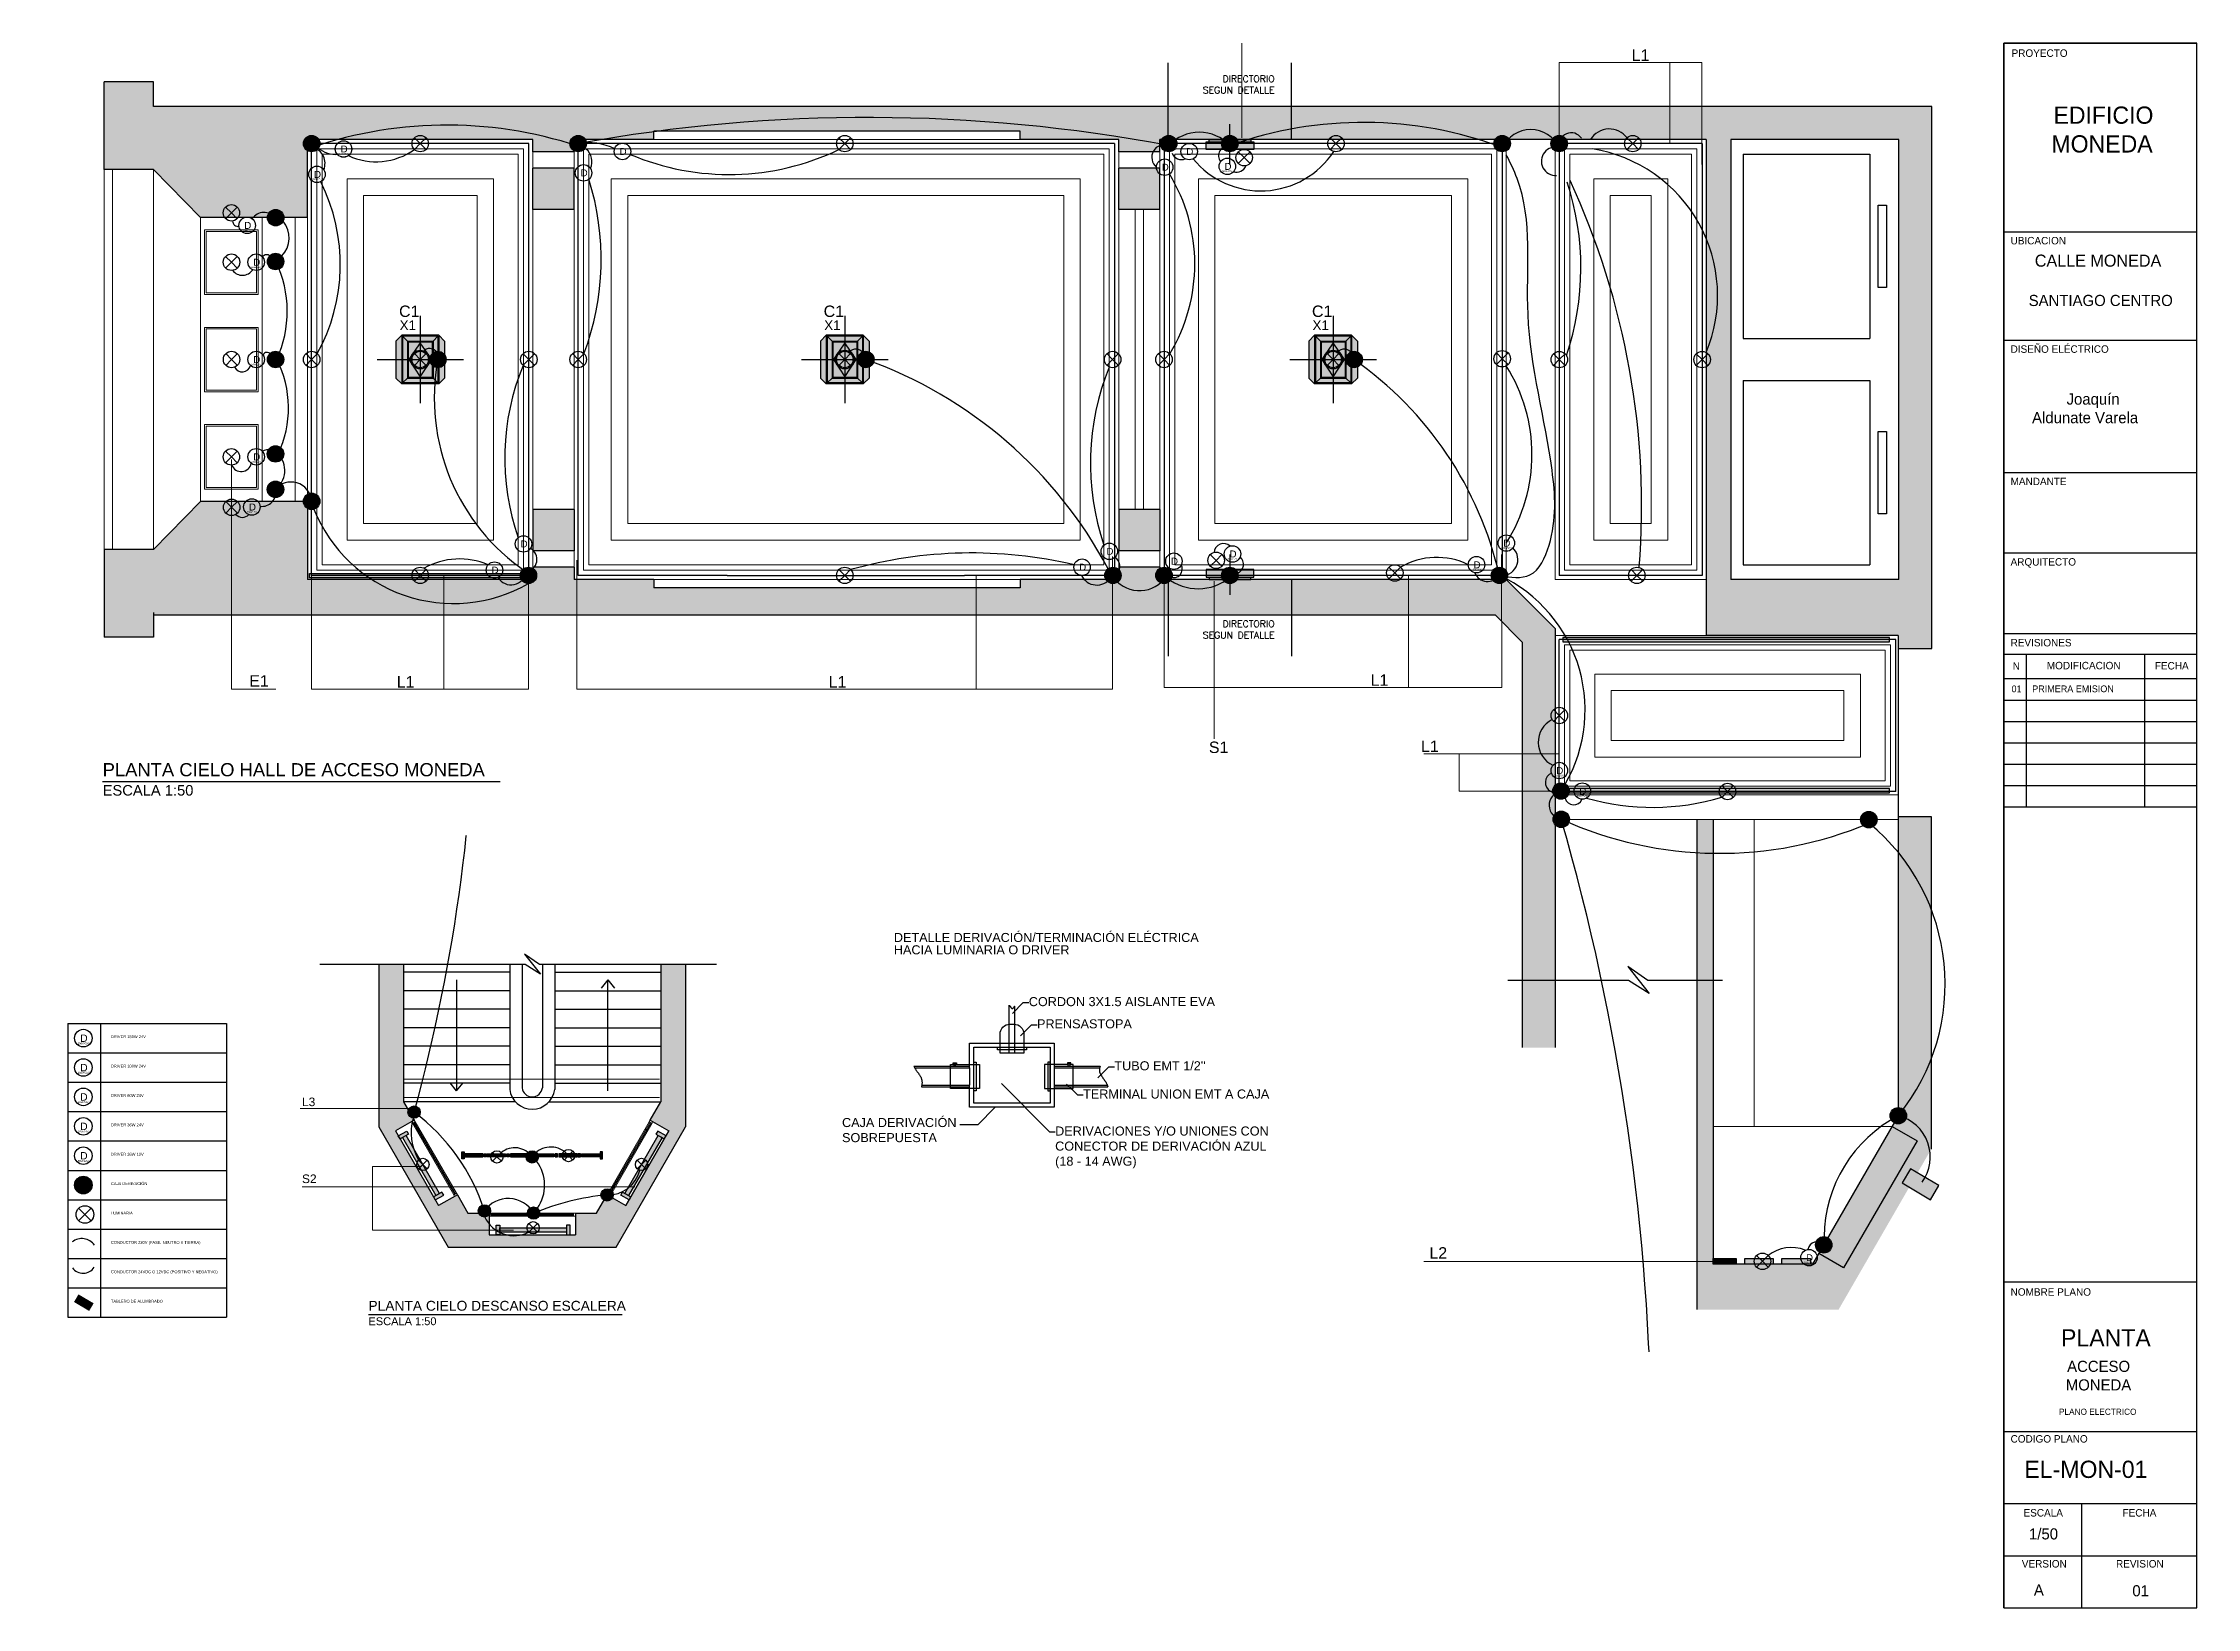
# Paper-space layout 'INSTALACIÓN ELÉCTRICA' of a CAD drawing. Header units: millimetres. Extents: x 5 to 529, y 4 to 384.
# The model-space entities are those that its viewports show. They can reach past a viewport. Long polylines and large blocks are cut down to what shows.
import ezdxf

# ---------------------------------------------------------------- set-up
doc = ezdxf.new("R2010")
doc.units = ezdxf.units.MM
doc.header["$LTSCALE"] = 1.5
for name, pattern in [('ACAD_ISO03W100', [30, 12, -18]), ('ACCESO MATIAS COUSIÑO$0$DASHDOT', [25.4, 12.7, -6.35, 0, -6.35]), ('CENTER2', [28.575, 19.05, -3.175, 3.175, -3.175])]:
    doc.linetypes.add(name, pattern=pattern)
for name, color, linetype, lineweight in [('00', 8, 'Continuous', 0), ('013', 2, 'Continuous', 9), ('020', 4, 'Continuous', 15), ('05', 2, 'Continuous', 5), ('conductor 220V', 10, 'Continuous', 25), ('conductor 24V', 30, 'Continuous', 25), ('I-GUIAS', 176, 'Continuous', 13)]:
    doc.layers.add(name, color=color, linetype=linetype, lineweight=lineweight)
for name, color, linetype in [('bordes_layout', 1, 'Continuous'), ('derivación eléctrica', 10, 'Continuous'), ('DRIVERS LEDS 220v a 12V', 10, 'Continuous'), ('HATCH', 253, 'Continuous'), ('I-EQUIPOS', 150, 'Continuous'), ('I-LINEAS', 1, 'ACAD_ISO03W100'), ('I-TEXT', 4, 'Continuous'), ('leyenda_iluminación', 41, 'Continuous'), ('Luminarias', 10, 'Continuous'), ('Muros', 6, 'Continuous'), ('Perfil cinta led cielo', 131, 'Continuous'), ('PROYECCION', 8, 'ACAD_ISO03W100'), ('TEXTO', 1, 'Continuous')]:
    doc.layers.add(name, color=color, linetype=linetype)
doc.layers.get('bordes_layout').freeze()
doc.styles.add('ABWB', font='arial.ttf')
doc.styles.add('Numeracion Muebles', font='')
doc.styles.add('Romans', font='romans.shx')
doc.styles.get("Standard").update_dxf_attribs({"font": 'arial.ttf'})
doc.styles.get('Numeracion Muebles').set_extended_font_data('Century Gothic')

psp = doc.layouts.new('INSTALACIÓN ELÉCTRICA')

# ---------------------------------------------------------------- texts
at = {"layer": 'leyenda_iluminación', "attachment_point": 1, "style": 'Numeracion Muebles'}
for s, width, heights, insert, char_height in [('PROYECTO', 0.126, [0], (483.6, 382.5), 1.814), ('\\pi-10.0689;EDIFICIO \\P\\pi-10.5681;MONEDA ', 3.6241, [0], (503.85, 368.61), 4.1933), ('UBICACION', 0.126, [0], (483.36, 336.9), 1.814), ('CALLE MONEDA', 32.9383, [0], (489.24, 332.6), 2.9353), ('SANTIAGO CENTRO', 35.7295, [0], (487.76, 322.81), 2.7095), ('DISEÑO ELÉCTRICO', 33.974, [0], (483.36, 310.54), 1.8144), ('\\pi15.44507;Joaquín\\P\\pi7.05851;Aldunate Varela', 45.9859, [13.56], (481.52, 298.83), 2.7095), ('MANDANTE', 0.126, [0], (483.36, 278.36), 1.814), ('ARQUITECTO', 0.126, [0], (483.36, 258.79), 1.814), ('REVISIONES', 0.126, [0], (483.36, 239.15), 1.814), ('N', 0.126, [0], (483.87, 233.48), 1.81), ('MODIFICACION', 0.126, [0], (492.17, 233.58), 1.8144), ('FECHA', 0.126, [0], (518.42, 233.54), 1.814), ('01', 0.126, [0], (483.59, 227.83), 1.638), ('PRIMERA EMISION', 22.8217, [0], (488.62, 227.84), 1.638), ('NOMBRE PLANO', 20.7952, [0], (483.36, 81.27), 1.8144), ('PLANTA ', 1.1042, [0], (495.62, 71.3), 4.193), ('\\pi8.11368;ACCESO \\P\\pi7.79112;MONEDA', 31.5812, [0], (488.99, 63.64), 2.7095), ('\\pi5.68347;PLANO ELECTRICO', 31.5812, [0], (489.44, 51.99), 1.5), ('CODIGO PLANO', 23.5082, [0], (483.36, 45.56), 1.8144), ('EL-MON-01', 4.1933, [0], (486.71, 39.34), 4.193), ('ESCALA', 0.8793, [0], (486.51, 27.58), 1.814), ('FECHA', 0.126, [0], (510.57, 27.58), 1.814), ('1/50', 1.1042, [0], (487.84, 22.9), 2.71), ('VERSION', 0.8793, [0], (486.09, 15.18), 1.814), ('REVISION', 0.126, [0], (508.99, 15.18), 1.814), ('A', 1.1042, [0], (489.02, 9.26), 2.71), ('01', 1.1042, [0], (512.96, 9.07), 2.71)]:
    psp.add_mtext_dynamic_manual_height_columns(s, width=width, gutter_width=12.5, heights=heights, dxfattribs=dict(at, insert=insert, char_height=char_height))

msp = doc.modelspace()

# ---------------------------------------------------------------- texts
at = {"layer": 'I-GUIAS', "style": 'ABWB'}
for s, insert, char_height, attachment_point in [('L1', (9454, 8306), 139, 1), ('C1', (-5526, 5192), 139, 1), ('C1', (-366, 5192), 139, 1), ('C1', (5569, 5192), 139, 1), ('X1', (-5519, 5011), 115.8, 1), ('X1', (-359, 5011), 115.8, 1), ('X1', (5576, 5011), 115.8, 1), ('E1', (-7347, 698), 139, 1), ('L1', (-5555, 687), 139, 1), ('L1', (-305, 687), 139, 1), ('L1', (6281, 708), 139, 1), ('S1', (4316, -250), 139, 7), ('L1', (6894, -97), 139, 1), ('L2', (6996, -6256), 139, 1), ('L3', (6879, -15967), 139, 1), ('S2', (6879, -17214), 139, 1)]:
    msp.add_mtext(s, dxfattribs=dict(at, insert=insert, char_height=char_height, attachment_point=attachment_point))
at = {"layer": 'I-TEXT', "char_height": 82.5, "width": 1037.37, "style": 'Romans'}
for insert, attachment_point in [((5115, 7770), 9), ((5115, 1364), 3)]:
    msp.add_mtext('DIRECTORIO SEGUN DETALLE', dxfattribs=dict(at, insert=insert, attachment_point=attachment_point))
at = {"layer": 'leyenda_iluminación'}
for s, height, p in [('DETALLE DERIVACIÓN/TERMINACIÓN ELÉCTRICA', 110, (-5000, -15000)), ('HACIA LUMINARIA O DRIVER', 110, (-5000, -15150)), ('DRIVER 150W 24V', 32.53, (-11650, -22813)), ('DRIVER 100W 24V', 32.53, (-11650, -23146)), ('DRIVER 60W 24V', 32.53, (-11650, -23479)), ('DRIVER 36W 24V', 32.53, (-11650, -23813)), ('DRIVER 36W 12V', 32.53, (-11650, -24146)), ('CAJA DERIVACIÓN', 32.53, (-11650, -24479)), ('LUMINARIA', 32.5, (-11650, -24813)), ('CONDUCTOR 220V (FASE, NEUTRO Y TIERRA)', 32.53, (-11650, -25146)), ('CONDUCTOR 24VDC O 12VDC (POSITIVO Y NEGATIVO)', 32.53, (-11650, -25479)), ('TABLERO DE ALUMBRADO', 32.53, (-11650, -25813))]:
    msp.add_text(s, height=height, dxfattribs=at).set_placement(p)
note = msp.add_mtext_dynamic_manual_height_columns('CORDON 3X1.5 AISLANTE EVA\\P', width=2553.42, gutter_width=550, heights=[200, 0], dxfattribs=dict(at, insert=(-3360, -15670), char_height=110, attachment_point=1))
at = {"layer": 'leyenda_iluminación', "char_height": 110, "attachment_point": 1}
for s, width, heights, insert in [('PRENSASTOPA', 310, [0], (-3260, -15940)), ("TUBO EMT 1/2''", 2553.42, [200], (-2320, -16450)), ('TERMINAL UNION EMT A CAJA', 2553.42, [200], (-2700, -16793)), ('CAJA DERIVACIÓN SOBREPUESTA', 1514.71, [418], (-5630, -17140)), ('DERIVACIONES Y/O UNIONES CON CONECTOR DE DERIVACIÓN AZUL (18 - 14 AWG)', 2643.99, [658], (-3040, -17243))]:
    msp.add_mtext_dynamic_manual_height_columns(s, width=width, gutter_width=550, heights=heights, dxfattribs=dict(at, insert=insert))
at = {"layer": 'TEXTO', "char_height": 160, "attachment_point": 1}
for s, insert in [('PLANTA CIELO HALL DE ACCESO MONEDA \\P{\\H0.8x;ESCALA 1:50}', (-9129, -371)), ('PLANTA CIELO DESCANSO ESCALERA{\\H0.8x;\\PESCALA 1:50}', (7956, -19262))]:
    msp.add_mtext(s, dxfattribs=dict(at, insert=insert))

# ---------------------------------------------------------------- blocks, each defined once
blk = doc.blocks.new('EQUIPO SOBREPUESTO')
at = {"layer": 'I-EQUIPOS'}
h = blk.add_hatch(color=254, dxfattribs=at)
h.dxf.hatch_style = 1
h.paths.add_polyline_path([(-5795.7, 2925), (-5795.7, 2934.1), (-5853.7, 2934.1), (-5853.7, 2925)])
h.paths.add_polyline_path([(-5850.1, 2925), (-5850.1, 2922), (-5799.4, 2922), (-5799.4, 2925)])
for points in [[(-5853.7, 2934.1), (-5853.7, 2925), (-5795.7, 2925), (-5795.7, 2934.1), (-5853.7, 2934.1)], [(-5850.1, 2925), (-5850.1, 2922), (-5799.4, 2922), (-5799.4, 2925)]]:
    blk.add_lwpolyline(points, dxfattribs=at)
at = {"layer": 'I-LINEAS', "linetype": 'ACAD_ISO03W100', "ltscale": 0.3}
blk.add_lwpolyline([(-5824.7, 2952.5), (-5824.7, 2903.4)], dxfattribs=at)
blk = doc.blocks.new('C1')
at = {"layer": 'I-EQUIPOS'}
h = blk.add_hatch(color=254, dxfattribs=at)
h.dxf.hatch_style = 1
h.paths.add_polyline_path([(-8713.4, 2023.9), (-8726, 2011.3), (-8726, 1930.3), (-8713.4, 1917.7), (-8632.4, 1917.7), (-8632.4, 2023.9)])
h.paths.add_polyline_path([(-8619.8, 2011.3), (-8632.4, 2023.9), (-8632.4, 1917.7), (-8619.8, 1930.3)])
for p, q in [((-8713.4, 2023.9), (-8726, 2011.3)), ((-8713.4, 2023.9), (-8713.4, 1917.7)), ((-8632.4, 2023.9), (-8713.4, 2023.9)), ((-8711.6, 2022.1), (-8711.6, 1919.5)), ((-8634.2, 2022.1), (-8711.6, 2022.1)), ((-8700.8, 2011.3), (-8711.6, 2022.1)), ((-8634.2, 2022.1), (-8645, 2011.3)), ((-8634.2, 2022.1), (-8634.2, 1919.5)), ((-8632.4, 2023.9), (-8632.4, 1917.7)), ((-8632.4, 2023.9), (-8619.8, 2011.3)), ((-8726, 2011.3), (-8726, 1930.3)), ((-8700.8, 2011.3), (-8645, 2011.3)), ((-8700.8, 2010.4), (-8700.8, 1929.4)), ((-8699, 2009.5), (-8646.8, 2009.5)), ((-8699, 2008.6), (-8699, 1931.2)), ((-8646.8, 2008.6), (-8646.8, 1931.2)), ((-8645, 2010.4), (-8645, 1929.4)), ((-8619.8, 2011.3), (-8619.8, 1930.3)), ((-8713.4, 1917.7), (-8726, 1930.3)), ((-8632.4, 1917.7), (-8713.4, 1917.7)), ((-8700.8, 1930.3), (-8711.6, 1919.5)), ((-8634.2, 1919.5), (-8711.6, 1919.5)), ((-8700.8, 1930.3), (-8645, 1930.3)), ((-8699, 1932.1), (-8646.8, 1932.1)), ((-8645, 1930.3), (-8634.2, 1919.5)), ((-8632.4, 1917.7), (-8619.8, 1930.3))]:
    blk.add_line(p, q, dxfattribs=at)
blk.add_lwpolyline([(-8647.9, 1970.8), (-8672.9, 2007), (-8697.9, 1970.8), (-8672.9, 1932.9)], close=True, dxfattribs=at)
blk.add_circle((-8672.9, 1970.8), 20.5, dxfattribs=at)
blk = doc.blocks.new('derivacion')
at = {"layer": 'derivación eléctrica'}
h = blk.add_hatch(color=256, dxfattribs=at)
h.dxf.hatch_style = 1
h.paths.add_polyline_path([(100, 0, 1), (-100, 0, 1)])
blk.add_circle((0, 0), 100, dxfattribs=at)
blk = doc.blocks.new('*U108')
at = {"layer": 'Luminarias'}
for points in [[(0, 0), (-71, 71)], [(0, 0), (-71, -71)], [(0, 0), (71, 71)], [(0, 0), (71, -71)]]:
    blk.add_lwpolyline(points, dxfattribs=at)
blk.add_circle((0, 0), 100, dxfattribs=at)
blk = doc.blocks.new('*U104')
at = {"layer": 'Luminarias'}
for points in [[(0, 0), (-71, 71)], [(0, 0), (-71, -71)], [(0, 0), (71, 71)], [(0, 0), (71, -71)]]:
    blk.add_lwpolyline(points, dxfattribs=at)
blk.add_circle((0, 0), 100, dxfattribs=at)
blk = doc.blocks.new('luminaria')
at = {"layer": 'Luminarias'}
for points in [[(0, 0), (-71, 71)], [(0, 0), (-71, -71)], [(0, 0), (71, 71)], [(0, 0), (71, -71)]]:
    blk.add_lwpolyline(points, dxfattribs=at)
blk.add_circle((0, 0), 100, dxfattribs=at)
blk = doc.blocks.new('*U105')
at = {"layer": 'Luminarias'}
for points in [[(0, 0), (-71, 71)], [(0, 0), (-71, -71)], [(0, 0), (71, 71)], [(0, 0), (71, -71)]]:
    blk.add_lwpolyline(points, dxfattribs=at)
blk.add_circle((0, 0), 100, dxfattribs=at)
blk = doc.blocks.new('*U109')
at = {"layer": 'Luminarias'}
for points in [[(0, 0), (-71, 71)], [(0, 0), (-71, -71)], [(0, 0), (71, 71)], [(0, 0), (71, -71)]]:
    blk.add_lwpolyline(points, dxfattribs=at)
blk.add_circle((0, 0), 100, dxfattribs=at)
blk = doc.blocks.new('*U107')
at = {"layer": 'Luminarias'}
blk.add_circle((-3, -2), 100, dxfattribs=at)
at = {"layer": 'DRIVERS LEDS 220v a 12V'}
blk.add_text('D', height=84.1, dxfattribs=at).set_placement((-38, -44))
blk = doc.blocks.new('DRIVER_150W_24V')
at = {"layer": 'Luminarias'}
blk.add_circle((0, 0), 100, dxfattribs=at)
at = {"layer": 'DRIVERS LEDS 220v a 12V'}
for s, height, p in [('D', 84.1, (-36, -43)), ('150W/24V', 21, (-63, -70))]:
    blk.add_text(s, height=height, dxfattribs=at).set_placement(p)
blk = doc.blocks.new('DRIVER_100W_24V')
at = {"layer": 'Luminarias'}
blk.add_circle((0, 0), 100, dxfattribs=at)
at = {"layer": 'DRIVERS LEDS 220v a 12V'}
for s, height, p in [('D', 84.1, (-36, -43)), ('100W/24V', 21, (-63, -70))]:
    blk.add_text(s, height=height, dxfattribs=at).set_placement(p)
blk = doc.blocks.new('DRIVER_60W_24V')
at = {"layer": 'Luminarias'}
blk.add_circle((0, 0), 100, dxfattribs=at)
at = {"layer": 'DRIVERS LEDS 220v a 12V'}
for s, height, p in [('D', 84.1, (-36, -43)), ('60W/24V', 21, (-63, -70))]:
    blk.add_text(s, height=height, dxfattribs=at).set_placement(p)
blk = doc.blocks.new('DRIVER_36W_24V')
at = {"layer": 'Luminarias'}
blk.add_circle((0, 0), 100, dxfattribs=at)
at = {"layer": 'DRIVERS LEDS 220v a 12V'}
for s, height, p in [('D', 84.1, (-36, -43)), ('36W/24V', 21, (-63, -70))]:
    blk.add_text(s, height=height, dxfattribs=at).set_placement(p)
blk = doc.blocks.new('DRIVER_36W_12V')
at = {"layer": 'Luminarias'}
blk.add_circle((0, 0), 100, dxfattribs=at)
at = {"layer": 'DRIVERS LEDS 220v a 12V'}
for s, height, p in [('D', 84.1, (-36, -43)), ('36W/12V', 21, (-63, -70))]:
    blk.add_text(s, height=height, dxfattribs=at).set_placement(p)

# ---------------------------------------------------------------- hatches: boundary and pattern name
at = {"layer": 'derivación eléctrica'}
h = msp.add_hatch(color=256, dxfattribs=at)
h.dxf.hatch_style = 1
h.paths.add_polyline_path([(12743, -5475), (13088, -5679), (13189, -5506), (12845, -5303)])
at = {"layer": 'DRIVERS LEDS 220v a 12V'}
h = msp.add_hatch(color=256, dxfattribs=at)
h.dxf.hatch_style = 1
h.paths.add_polyline_path([(-12069, -25805), (-11897, -25907), (-11846, -25820), (-12018, -25719)])
at = {"layer": 'HATCH'}
h = msp.add_hatch(color=256, dxfattribs=at)
h.dxf.hatch_style = 1
h.paths.add_polyline_path([(7931, 1861), (3721, 1861), (3721, 2011), (3221, 2011), (3221, 1861), (2021, 1861), (2021, 1761), (416, 1761), (416, 1426), (7801, 1426), (8125, 1101), (8125, -3829), (8525, -3829), (8525, 1267)])
h.paths.add_polyline_path([(416, 1761), (-2429, 1761), (-2429, 1861), (-3399, 1861), (-3399, 2011), (-3899, 2011), (-3899, 1861), (-4408, 1861), (-4408, 1426), (416, 1426)])
h.paths.add_polyline_path([(-4408, 1861), (-6639, 1861), (-6639, 2811), (-7939, 2811), (-8509, 2226), (-9109, 2226), (-9109, 1161), (-8509, 1161), (-8509, 1426), (-4408, 1426)])
h.paths.add_polyline_path([(-4408, 7611), (-8509, 7611), (-8509, 7911), (-9109, 7911), (-9109, 6846), (-8509, 6846), (-7939, 6261), (-6639, 6261), (-6639, 7211), (-4408, 7211)])
h.paths.add_polyline_path([(416, 7611), (-4408, 7611), (-4408, 7211), (-3899, 7211), (-3899, 7061), (-3399, 7061), (-3399, 7211), (-2429, 7211), (-2429, 7311), (416, 7311)])
h.paths.add_polyline_path([(13101, 7611), (416, 7611), (416, 7311), (2021, 7311), (2021, 7211), (3221, 7211), (3221, 7061), (3721, 7061), (3721, 7211), (10361, 7211), (10361, 1181), (12695, 1181), (12695, 1022), (13101, 1022)])
h.paths.add_polyline_path([(10661, 7211), (12701, 7211), (12701, 1861), (10661, 1861)], flags=16)
h.paths.add_polyline_path([(10811, 7031), (12351, 7031), (12351, 4791), (10811, 4791)], flags=0)
h.paths.add_polyline_path([(10811, 4281), (12351, 4281), (12351, 2041), (10811, 2041)], flags=0)
h.paths.add_polyline_path([(12451, 6411), (12551, 6411), (12551, 5411), (12451, 5411)], flags=0)
h.paths.add_polyline_path([(12451, 3661), (12551, 3661), (12551, 2661), (12451, 2661)], flags=0)
h.paths.add_polyline_path([(3721, 2711), (3221, 2711), (3221, 2211), (3721, 2211)], flags=17)
h.paths.add_polyline_path([(3721, 6861), (3221, 6861), (3221, 6361), (3721, 6361)], flags=17)
h.paths.add_polyline_path([(-3399, 6861), (-3899, 6861), (-3899, 6361), (-3399, 6361)])
h.paths.add_polyline_path([(-3399, 2711), (-3899, 2711), (-3899, 2211), (-3399, 2211)])
h = msp.add_hatch(color=256, dxfattribs=at)
h.dxf.hatch_style = 1
h.paths.add_polyline_path([(13095, -1018), (12695, -1018), (12695, -4658), (11653, -6464), (10445, -6464), (10445, -1058), (10245, -1058), (10245, -7014), (11970, -7014), (13095, -5065)])
h.paths.add_polyline_path([(8525, -4549), (8125, -4549)])
h.paths.add_polyline_path([(-9399, -589), (-2211, -589)])
h = msp.add_hatch(color=256, dxfattribs=at)
h.dxf.hatch_style = 1
h.paths.add_polyline_path([(8525, -13811), (8125, -13811), (8125, -15590), (8525, -15590), (8525, -15553)])
h.paths.add_polyline_path([(8525, -15590), (8125, -15590), (8125, -16442), (8282, -16713), (8513, -16713), (8394, -16508), (8697, -16333), (8525, -16035)])
h.paths.add_polyline_path([(8513, -16713), (8282, -16713), (8629, -17315), (8860, -17315)])
h.paths.add_polyline_path([(9910, -17840), (9568, -17840), (9397, -17544), (9093, -17719), (8860, -17315), (8629, -17315), (9093, -18118), (9910, -18118)])
h.paths.add_polyline_path([(13095, -16442), (13095, -13811), (12695, -13811), (12695, -16035), (12523, -16333), (12826, -16508), (12127, -17719), (11824, -17544), (11653, -17840), (11310, -17840), (11310, -18190), (9910, -18190), (9910, -18118), (9093, -18118), (9250, -18390), (11970, -18390)])
at = {"layer": 'I-EQUIPOS'}
h = msp.add_hatch(color=254, dxfattribs=at)
h.dxf.hatch_style = 1
h.paths.add_polyline_path([(-3929, 1880), (-3929, 1934), (-6614, 1934), (-6614, 1880)])
h = msp.add_hatch(color=254, dxfattribs=at)
h.dxf.hatch_style = 1
h.paths.add_polyline_path([(8620, 1103), (8620, 1156), (12587, 1156), (12587, 1103)])
h = msp.add_hatch(color=254, dxfattribs=at)
h.dxf.hatch_style = 1
h.paths.add_polyline_path([(8620, -734), (8620, -680), (12587, -680), (12587, -734)])
h = msp.add_hatch(color=254, dxfattribs=at)
h.dxf.hatch_style = 1
h.paths.add_polyline_path([(10445, -6394), (10445, -6464), (10724, -6464), (10724, -6394)])
h = msp.add_hatch(color=254, dxfattribs=at)
h.dxf.hatch_style = 1
h.paths.add_polyline_path([(10829, -6394), (10829, -6464), (11176, -6464), (11176, -6394)])
h = msp.add_hatch(color=254, dxfattribs=at)
h.dxf.hatch_style = 1
h.paths.add_polyline_path([(11281, -6394), (11281, -6464), (11628, -6464), (11628, -6394)])
h = msp.add_hatch(color=254, dxfattribs=at)
h.dxf.hatch_style = 1
h.paths.add_polyline_path([(8440, -16588), (8469, -16638), (8605, -16559), (8576, -16510)])
h.paths.add_polyline_path([(9012, -17577), (9040, -17627), (9176, -17549), (9147, -17499)])
h.paths.add_polyline_path([(8568, -16581), (8506, -16616), (9049, -17556), (9110, -17520)])
edge = h.paths.add_edge_path()
edge.add_line((9016, -17358), (9139, -17570))
h = msp.add_hatch(color=254, dxfattribs=at)
h.dxf.hatch_style = 1
h.paths.add_polyline_path([(12780, -16588), (12751, -16638), (12616, -16559), (12645, -16510)])
h.paths.add_polyline_path([(12209, -17577), (12180, -17627), (12045, -17549), (12073, -17499)])
h.paths.add_polyline_path([(12653, -16581), (12714, -16616), (12172, -17556), (12111, -17520)])
edge = h.paths.add_edge_path()
edge.add_line((12204, -17358), (12082, -17570))
h = msp.add_hatch(color=254, dxfattribs=at)
h.dxf.hatch_style = 1
h.paths.add_polyline_path([(9470, -16961), (9507, -16961), (9507, -16847), (9470, -16847)])
h = msp.add_hatch(color=254, dxfattribs=at)
h.dxf.hatch_style = 1
h.paths.add_polyline_path([(10610, -16847), (10574, -16847), (10574, -16961), (10610, -16961)])
h = msp.add_hatch(color=254, dxfattribs=at)
h.dxf.hatch_style = 1
h.paths.add_polyline_path([(10610, -16961), (10647, -16961), (10647, -16847), (10610, -16847)])
h = msp.add_hatch(color=254, dxfattribs=at)
h.dxf.hatch_style = 1
h.paths.add_polyline_path([(10610, -16961), (10647, -16961), (10647, -16847), (10610, -16847)])
h = msp.add_hatch(color=254, dxfattribs=at)
h.dxf.hatch_style = 1
h.paths.add_polyline_path([(11750, -16847), (11714, -16847), (11714, -16961), (11750, -16961)])
h = msp.add_hatch(color=254, dxfattribs=at)
h.dxf.hatch_style = 1
h.paths.add_polyline_path([(9812, -16880), (9812, -16929), (9511, -16929), (9511, -16880)])
h = msp.add_hatch(color=254, dxfattribs=at)
h.dxf.hatch_style = 1
h.paths.add_polyline_path([(9863, -16880), (9827, -16880), (9827, -16928), (9863, -16928)])
h = msp.add_hatch(color=254, dxfattribs=at)
h.dxf.hatch_style = 1
h.paths.add_polyline_path([(9877, -16880), (9877, -16929), (10179, -16929), (10179, -16880)])
h = msp.add_hatch(color=254, dxfattribs=at)
h.dxf.hatch_style = 1
h.paths.add_polyline_path([(10237, -16880), (10200, -16880), (10200, -16928), (10237, -16928)])
h = msp.add_hatch(color=254, dxfattribs=at)
h.dxf.hatch_style = 1
h.paths.add_polyline_path([(10560, -16880), (10560, -16929), (10258, -16929), (10258, -16880)])
h = msp.add_hatch(color=254, dxfattribs=at)
h.dxf.hatch_style = 1
h.paths.add_polyline_path([(10661, -16880), (10661, -16929), (10963, -16929), (10963, -16880)])
h = msp.add_hatch(color=254, dxfattribs=at)
h.dxf.hatch_style = 1
h.paths.add_polyline_path([(11020, -16880), (10984, -16880), (10984, -16928), (11020, -16928)])
h = msp.add_hatch(color=254, dxfattribs=at)
h.dxf.hatch_style = 1
h.paths.add_polyline_path([(11343, -16880), (11343, -16929), (11041, -16929), (11041, -16880)])
h = msp.add_hatch(color=254, dxfattribs=at)
h.dxf.hatch_style = 1
h.paths.add_polyline_path([(11394, -16880), (11357, -16880), (11357, -16928), (11394, -16928)])
h = msp.add_hatch(color=254, dxfattribs=at)
h.dxf.hatch_style = 1
h.paths.add_polyline_path([(11408, -16880), (11408, -16929), (11710, -16929), (11710, -16880)])
h = msp.add_hatch(color=254, dxfattribs=at)
h.dxf.hatch_style = 1
h.paths.add_polyline_path([(11225, -18190), (11168, -18190), (11168, -18034), (11225, -18034)])
h.paths.add_polyline_path([(10083, -18190), (10025, -18190), (10025, -18034), (10083, -18034)])
h.paths.add_polyline_path([(11168, -18077), (11168, -18147), (10083, -18147), (10083, -18077)])
edge = h.paths.add_edge_path()
edge.add_line((10270, -18077), (10025, -18077))

# ---------------------------------------------------------------- linework, layer by layer
at = {"layer": '00'}
for p, q in [((-6524, 1976), (-6524, 7096)), ((-4014, 7096), (-6524, 7096)), ((-4014, 1976), (-4014, 7096)), ((3106, 7096), (-3284, 7096)), ((-3284, 1976), (-3284, 7096)), ((3106, 7096), (3106, 1976)), ((7816, 7096), (3836, 7096)), ((3836, 7096), (3836, 1976)), ((7816, 7096), (7816, 1976)), ((10246, 7096), (8640, 7096)), ((8640, 7096), (8640, 1976)), ((10246, 7096), (10246, 1976)), ((-6459, 2041), (-6459, 7031)), ((-4079, 7031), (-6459, 7031)), ((-4079, 2041), (-4079, 7031)), ((3041, 7031), (-3219, 7031)), ((-3219, 2041), (-3219, 7031)), ((3041, 7031), (3041, 2041)), ((7751, 7031), (3901, 7031)), ((3901, 7031), (3901, 2041)), ((7751, 7031), (7751, 2041)), ((10181, 7031), (8705, 7031)), ((8705, 7031), (8705, 2041)), ((10181, 7031), (10181, 2041)), ((-4014, 1976), (-6524, 1976)), ((-4079, 2041), (-6459, 2041)), ((3106, 1976), (-3284, 1976)), ((3041, 2041), (-3219, 2041)), ((7816, 1976), (3836, 1976)), ((7751, 2041), (3901, 2041)), ((10246, 1976), (8640, 1976)), ((10181, 2041), (8705, 2041)), ((8640, -651), (8640, 1066)), ((12600, 1066), (8640, 1066)), ((8705, -586), (8705, 1001)), ((12535, 1001), (8705, 1001)), ((12535, -586), (12535, 1001)), ((12600, -651), (12600, 1066)), ((12600, -651), (8640, -651)), ((12535, -586), (8705, -586))]:
    msp.add_line(p, q, dxfattribs=at)
for points in [[(-7869, 5347), (-7259, 5347), (-7259, 6091), (-7869, 6091)], [(-7869, 4164), (-7259, 4164), (-7259, 4907), (-7869, 4907)], [(-7869, 2981), (-7259, 2981), (-7259, 3724), (-7869, 3724)]]:
    msp.add_lwpolyline(points, close=True, dxfattribs=at)
at = {"layer": '013'}
for p, q in [((-2429, 7211), (2021, 7211)), ((-9009, 6846), (-9009, 2226)), ((-7939, 6261), (-7939, 2811)), ((-7189, 2811), (-7189, 6261))]:
    msp.add_line(p, q, dxfattribs=at)
for points in [[(8525, -758), (12695, -758)], [(8525, -1058), (12695, -1058)], [(10942, -4788), (10942, -1058)], [(12620, -4788), (10445, -4788)], [(8525, -15668), (12675, -15668)], [(8525, -15968), (12675, -15968)]]:
    msp.add_lwpolyline(points, dxfattribs=at)
at = {"layer": '020'}
for p, q in [((7931, 1861), (7931, 7211)), ((8525, 1861), (8525, 7211)), ((-3899, 7061), (-3899, 6861)), ((-3399, 7061), (-3399, 6861)), ((3221, 7061), (3221, 6861)), ((3721, 7061), (3721, 6861)), ((-3899, 6361), (-3899, 2711)), ((-3399, 2711), (-3399, 6361)), ((3221, 6361), (3221, 2711)), ((3421, 6361), (3421, 2711)), ((3521, 6361), (3521, 2711)), ((3721, 2711), (3721, 6361)), ((-6789, 6261), (-6789, 2811)), ((-6639, 6261), (-6639, 2811)), ((-3899, 2211), (-3899, 2011)), ((-3399, 2211), (-3399, 2011)), ((3221, 2011), (3221, 2211)), ((3721, 2011), (3721, 2211)), ((8525, 1861), (10361, 1861))]:
    msp.add_line(p, q, dxfattribs=at)
msp.add_lwpolyline([(10361, 1181), (8525, 1181)], dxfattribs=at)
at = {"layer": '05'}
for p, q in [((-9109, 6846), (-9109, 2226)), ((-8509, 6846), (-8509, 2226)), ((-6159, 2341), (-6159, 6731)), ((-4379, 6731), (-6159, 6731)), ((-4379, 2341), (-4379, 6731)), ((2753, 6731), (-2947, 6731)), ((-2947, 6731), (-2947, 2341)), ((2753, 6731), (2753, 2341)), ((7463, 6731), (4190, 6731)), ((4190, 6731), (4190, 2341)), ((7463, 6731), (7463, 2341)), ((9893, 6731), (8994, 6731)), ((8994, 6731), (8994, 2341)), ((9893, 6731), (9893, 2341)), ((-5959, 2541), (-5959, 6531)), ((-4579, 6531), (-5959, 6531)), ((-4579, 2541), (-4579, 6531)), ((2553, 6531), (-2747, 6531)), ((-2747, 6531), (-2747, 2541)), ((2553, 6531), (2553, 2541)), ((7263, 6531), (4390, 6531)), ((4390, 6531), (4390, 2541)), ((7263, 6531), (7263, 2541)), ((9693, 6531), (9194, 6531)), ((9194, 6531), (9194, 2541)), ((9693, 6531), (9693, 2541)), ((-4579, 2541), (-5959, 2541)), ((2553, 2541), (-2747, 2541)), ((7263, 2541), (4390, 2541)), ((9693, 2541), (9194, 2541)), ((-4379, 2341), (-6159, 2341)), ((2753, 2341), (-2947, 2341)), ((7463, 2341), (4190, 2341)), ((9893, 2341), (8994, 2341)), ((-2429, 1861), (2021, 1861)), ((9005, -297), (9005, 712)), ((12235, 712), (9005, 712)), ((9205, -97), (9205, 512)), ((12035, 512), (9205, 512)), ((12035, -97), (12035, 512)), ((12235, -297), (12235, 712)), ((12035, -97), (9205, -97)), ((12235, -297), (9005, -297))]:
    msp.add_line(p, q, dxfattribs=at)
for points in [[(-7889, 5327), (-7239, 5327), (-7239, 6111), (-7889, 6111)], [(-7889, 4144), (-7239, 4144), (-7239, 4927), (-7889, 4927)], [(-7889, 2961), (-7239, 2961), (-7239, 3744), (-7889, 3744)]]:
    msp.add_lwpolyline(points, close=True, dxfattribs=at)
at = {"layer": '05', "ltscale": 0.1}
for points in [[(8712, -16359), (8669, -16384), (8654, -16358), (8697, -16333), (8712, -16359)], [(8712, -16359), (9382, -17518)], [(12508, -16359), (11839, -17518)], [(12508, -16359), (12552, -16384), (12567, -16358), (12523, -16333), (12508, -16359)], [(8669, -16384), (9338, -17543)], [(8685, -16374), (9354, -17534)], [(8698, -16367), (9367, -17526)], [(8775, -16485), (8749, -16500), (8741, -16487), (8767, -16472), (8775, -16485)], [(12523, -16367), (11854, -17526)], [(12536, -16374), (11867, -17534)], [(12552, -16384), (11882, -17543)], [(12446, -16485), (12472, -16500), (12479, -16487), (12453, -16472), (12446, -16485)], [(9302, -17399), (9276, -17414), (9284, -17427), (9310, -17412), (9302, -17399)], [(9397, -17544), (9353, -17569), (9338, -17543), (9382, -17518), (9397, -17544)], [(11824, -17544), (11867, -17569), (11882, -17543), (11839, -17518), (11824, -17544)], [(11918, -17399), (11944, -17414), (11937, -17427), (11911, -17412), (11918, -17399)], [(9940, -17840), (9940, -17890), (9910, -17890), (9910, -17840), (9940, -17840)], [(9940, -17840), (11280, -17840)], [(9940, -17857), (11280, -17857)], [(9940, -17872), (11280, -17872)], [(9940, -17890), (11280, -17890)], [(10083, -17850), (10083, -17880), (10068, -17880), (10068, -17850), (10083, -17850)], [(11138, -17850), (11138, -17880), (11153, -17880), (11153, -17850), (11138, -17850)], [(11310, -17840), (11310, -17890), (11280, -17890), (11280, -17840), (11310, -17840)]]:
    msp.add_lwpolyline(points, dxfattribs=at)
at = {"layer": 'conductor 220V'}
for centre, radius, start, end in [((-4944, 2318), 5068, 70.4953, 108.9313), ((176, -12235), 19713, 79.3232, 100.2993), ((6193, 2600), 4818, 69.4836, 109.6626), ((8228, 6947), 384, 25.5129, 154.4871), ((-6626, 6920), 200, 337.6339, 74.3935), ((-6299, 7342), 313, 227.0939, 276.5983), ((-3226, 6454), 718, 63.4857, 99.8019), ((-3394, 6939), 211, 337.6003, 47.6879), ((3774, 6995), 152, 69.0669, 231.9935), ((4200, 6788), 510, 43.2174, 136.7826), ((4561, 7011), 127, 85.2555, 215.1021), ((8529, 6946), 172, 74.9146, 274.0447), ((8720, 7144), 148, 33.7635, 192.3204), ((3982, 7087), 120, 199.9738, 293.3759), ((-7165, 6142), 182, 40.7247, 144.2979), ((-7168, 6014), 307, 314.4673, 41.1205), ((-7136, 5751), 59, 45.3978, 147.9162), ((-8278, 5122), 1393, 335.1218, 25.6234), ((-5155, 4572), 97.3, 25.9558, 144.0492), ((27, 4561), 102, 28.5305, 143.9615), ((5962, 4561), 102, 28.5305, 143.9615), ((-7131, 4570), 53.2, 36.9392, 157.0672), ((-8149, 3946), 1279, 334.0732, 27.4596), ((-2549, 4063), 2549, 169.3067, 235.7623), ((-1669, -542), 5393, 28.0267, 70.3258), ((3560, 934), 4396, 12.8312, 55.0013), ((-7111, 3300), 142, 37.2989, 123.0091), ((-7197, 3186), 282, 305.62, 45.1627), ((-7192, 2914), 164, 261.8245, 15.1393), ((-6840, 2792), 254, 7.6348, 139.3717), ((-4864, 3398), 1829, 201.9214, 299.8296), ((-4004, 2106), 153, 277.801, 60.927), ((7877, 2103), 195, 260.9723, 46.4579), ((-4164, 1978), 182, 210.1857, 352.6343), ((3117, 2024), 118, 309.7249, 62.5403), ((3889, 1990), 105, 247.5609, 28.7049), ((4615, 2047), 122, 292.5409, 47.7781), ((2953, 2000), 206, 205.4307, 324.5302), ((3472, 2123), 397, 214.0709, 318.6769), ((4184, 2352), 603, 231.4735, 309.9605), ((7706, 2011), 173, 203.6508, 324.388), ((7085, 276), 1804, 326.8288, 65.0242), ((8530, -606), 124, 113.8513, 301.3561), ((8622, -884), 172, 101.5485, 262.3815), ((8751, -769), 108, 195.0261, 336.8239), ((-18239, -8803), 27934, 344.6398, 16.1044), ((10522, 3206), 4674, 245.701, 292.8933), ((10729, -3057), 2535, 320.848, 50.5401), ((13474, -6148), 1681, 117.6158, 179.3476), ((12566, -5160), 518, 323.684, 75.555), ((11706, -6300), 110, 40.8526, 171.2657), ((9543, -16532), 894, 164.967, 210.0267), ((6768, -18778), 3218, 17.6265, 53.1693), ((10327, -17126), 345, 34.9258, 128.9852), ((10914, -17138), 369, 54.7133, 145.4171), ((10160, -17389), 651, 325.1231, 36.739), ((11841, -17016), 529, 268.1949, 345.6658), ((12211, -21636), 4110, 95.3994, 112.5718), ((10222, -18080), 476, 30.2007, 144.471), ((10315, -17684), 522, 204.8574, 297.333)]:
    msp.add_arc(centre, radius, start, end, dxfattribs=at)
msp.add_spline([(7847, 1911), (8218, 1917), (8450, 2278), (8487, 3189), (8195, 5084), (8063, 6737), (7931, 7026)], degree=3, dxfattribs=at)
at = {"layer": 'conductor 24V'}
for centre, radius, start, end in [((9184, 7073), 266, 36.4245, 148.9433), ((-5805, 7736), 796, 244.9278, 305.7605), ((-1514, 9863), 3078, 246.9834, 295.6934), ((8695, 5314), 1804, 337.4229, 80.9469), ((4947, 7645), 1059, 219.1088, 326.809), ((4650, 6934), 123, 253.3812, 339.9464), ((-8479, 5692), 2239, 330.8381, 26.7), ((-6328, 5754), 3258, 339.3766, 17.4246), ((2038, 5695), 2107, 328.8898, 31.4095), ((5486, 5653), 3351, 341.4067, 18.0872), ((156, 2757), 9420, 355.4298, 24.827), ((-7485, 6219), 64.8, 179.1942, 282.507), ((-7429, 5710), 150, 216.7491, 326.9093), ((-7433, 4489), 103, 206.4787, 346.1142), ((-1280, 3339), 2962, 157.6573, 199.1006), ((5974, 3275), 3097, 157.8235, 198.7347), ((6227, 3381), 2016, 327.6985, 32.3015), ((-7445, 3297), 124, 200.9607, 348.994), ((-7429, 2724), 107, 221.4768, 316.4749), ((4495, 2182), 117, 47.0734, 175.6282), ((-4790, 1226), 885, 66.9103, 119.1948), ((1436, -3275), 5459, 76.8346, 105.6651), ((7085, 1259), 871, 63.8741, 120.2079), ((8627, -117), 308, 116.8209, 245.304), ((9710, 2010), 2919, 254.0223, 286.7061), ((11396, -6713), 453, 68.379, 128.3884), ((-11967, -25329), 150, 216.7491, 326.9093)]:
    msp.add_arc(centre, radius, start, end, dxfattribs=at)
at = {"layer": 'derivación eléctrica'}
msp.add_lwpolyline([(12743, -5475), (13088, -5679), (13189, -5506), (12845, -5303)], close=True, dxfattribs=at)
at = {"layer": 'DRIVERS LEDS 220v a 12V'}
msp.add_arc((-11979, -25259), 173, 34.9258, 128.9852, dxfattribs=at)
at = {"layer": 'I-EQUIPOS'}
for points in [[(-6614, 1880), (-6614, 1934), (-3929, 1934), (-3929, 1880), (-6614, 1880)], [(12587, 1103), (12587, 1156), (8620, 1156), (8620, 1103), (12587, 1103)], [(12587, -734), (12587, -680), (8620, -680), (8620, -734), (12587, -734)], [(10724, -6394), (10724, -6464), (10445, -6464), (10445, -6394), (10724, -6394)], [(11176, -6394), (11176, -6464), (10829, -6464), (10829, -6394), (11176, -6394)], [(11628, -6394), (11628, -6464), (11281, -6464), (11281, -6394), (11628, -6394)], [(8605, -16559), (8469, -16638), (8440, -16588), (8576, -16510), (8605, -16559)], [(9049, -17556), (9110, -17520), (8568, -16581), (8506, -16616), (9049, -17556)], [(12172, -17556), (12111, -17520), (12653, -16581), (12714, -16616), (12172, -17556)], [(12616, -16559), (12751, -16638), (12780, -16588), (12645, -16510), (12616, -16559)], [(9507, -16847), (9507, -16961), (9470, -16961), (9470, -16847), (9507, -16847)], [(10574, -16847), (10574, -16961), (10610, -16961), (10610, -16847), (10574, -16847)], [(10647, -16847), (10647, -16961), (10610, -16961), (10610, -16847), (10647, -16847)], [(10647, -16847), (10647, -16961), (10610, -16961), (10610, -16847), (10647, -16847)], [(11714, -16847), (11714, -16961), (11750, -16961), (11750, -16847), (11714, -16847)], [(9511, -16880), (9511, -16929), (9812, -16929), (9812, -16880), (9511, -16880)], [(9863, -16880), (9863, -16928), (9827, -16928), (9827, -16880), (9863, -16880)], [(10179, -16880), (10179, -16929), (9877, -16929), (9877, -16880), (10179, -16880)], [(10237, -16880), (10237, -16928), (10200, -16928), (10200, -16880), (10237, -16880)], [(10258, -16880), (10258, -16929), (10560, -16929), (10560, -16880), (10258, -16880)], [(10963, -16880), (10963, -16929), (10661, -16929), (10661, -16880), (10963, -16880)], [(10984, -16880), (10984, -16928), (11020, -16928), (11020, -16880), (10984, -16880)], [(11041, -16880), (11041, -16929), (11343, -16929), (11343, -16880), (11041, -16880)], [(11357, -16880), (11357, -16928), (11394, -16928), (11394, -16880), (11357, -16880)], [(11710, -16880), (11710, -16929), (11408, -16929), (11408, -16880), (11710, -16880)], [(9147, -17499), (9012, -17577), (9040, -17627), (9176, -17549), (9147, -17499)], [(12073, -17499), (12209, -17577), (12180, -17627), (12045, -17549), (12073, -17499)], [(10083, -18034), (10083, -18190), (10025, -18190), (10025, -18034), (10083, -18034)], [(11168, -18034), (11168, -18190), (11225, -18190), (11225, -18034), (11168, -18034)], [(10083, -18147), (10083, -18077), (11168, -18077), (11168, -18147), (10083, -18147)], [(10126, -18077), (10126, -18077), (11168, -18077), (11168, -18077)]]:
    msp.add_lwpolyline(points, dxfattribs=at)
at = {"layer": 'I-GUIAS', "linetype": 'CENTER2', "ltscale": 0.08}
for points in [[(4717, 7231), (4717, 9146), (4717, 9146), (4717, 9146)], [(8574, 6956), (8574, 8147), (9059, 8147)], [(9917, 7161), (9917, 8147), (9059, 8147)], [(10308, 6907), (10309, 8147), (9917, 8147)], [(-7561, 3321), (-7561, 528), (-7025, 528)], [(-6589, 2095), (-6589, 528), (-5573, 528)], [(-3954, 2143), (-3952, 528), (-4981, 528)], [(-3366, 2095), (-3366, 528), (-2350, 528)], [(3143, 2143), (3145, 528), (1489, 528)], [(3771, 2116), (3771, 549), (4787, 549)], [(7874, 2165), (7875, 549), (5379, 549)], [(-4981, 1911), (-4981, 528), (-5573, 528)], [(1489, 1911), (1489, 528), (-2350, 528)], [(4382, 1840), (4382, -75), (4382, -75), (4382, -75)], [(6744, 1911), (6744, 549), (4787, 549)], [(7357, -711), (7357, -257), (6928, -257)], [(8575, -257), (7750, -257), (7357, -257)], [(7357, -711), (9111, -711)], [(10648, -6431), (10648, -6431), (8650, -6431), (6928, -6431)], [(8650, -16142), (8650, -16142), (8650, -16142), (6850, -16142)], [(8814, -17084), (8814, -17084), (8814, -17084), (8024, -17084)], [(8024, -17084), (8024, -18118)], [(12271, -17414), (12271, -17414), (12271, -17414), (6881, -17414)], [(10305, -18118), (10305, -18118), (10305, -18118), (8024, -18118)]]:
    msp.add_lwpolyline(points, dxfattribs=at)
at = {"layer": 'I-LINEAS', "color": 1, "ltscale": 0.03}
for points in [[(3821, 7211), (3821, 8142)], [(5321, 7211), (5321, 8142)], [(-5269, 5065), (-5269, 4006)], [(-109, 5065), (-109, 4006)], [(5826, 5065), (5826, 4006)], [(-5794, 4536), (-4743, 4536)], [(-634, 4536), (417, 4536)], [(5301, 4536), (6352, 4536)], [(3821, 1861), (3821, 929)], [(5321, 1861), (5321, 929)]]:
    msp.add_lwpolyline(points, dxfattribs=at)
at = {"layer": 'leyenda_iluminación'}
for points in [[(-3600, -16350), (-3600, -15770)], [(-3560, -15870), (-3427, -15737), (-3360, -15737)], [(-3530, -16350), (-3530, -15779)], [(-3460, -16140), (-3327, -16007), (-3260, -16007)], [(-4080, -16530), (-4080, -16230), (-3050, -16230), (-3050, -17010), (-4080, -17010), (-4080, -16740)], [(-4757, -16510), (-4080, -16510)], [(-4748, -16530), (-4080, -16530)], [(-4250, -16490), (-3960, -16490), (-3960, -16780), (-4310, -16780), (-4310, -16490), (-4270, -16490)], [(-4080, -16530), (-4080, -16740)], [(-2880, -16490), (-3170, -16490), (-3170, -16780), (-2820, -16780), (-2820, -16490), (-2860, -16490)], [(-3050, -16510), (-2492, -16510)], [(-3050, -16530), (-2492, -16530)], [(-3050, -16530), (-3050, -16740)], [(-2520, -16650), (-2387, -16517), (-2320, -16517)], [(-4664, -16760), (-4080, -16760)], [(-4660, -16740), (-4080, -16740)], [(-3690, -16720), (-3107, -17310), (-3040, -17310)], [(-3050, -16740), (-2401, -16740)], [(-3050, -16760), (-2401, -16760)], [(-2900, -16727), (-2767, -16860), (-2700, -16860)], [(-3770, -17010), (-3981, -17221)], [(-3981, -17221), (-4200, -17221)], [(-12140, -22646), (-10340, -22646)], [(-12140, -22646), (-12140, -25979)], [(-11770, -22646), (-11770, -25979)], [(-10340, -22646), (-10340, -25979)], [(-12140, -22979), (-10340, -22979)], [(-12140, -23313), (-10340, -23313)], [(-12140, -23646), (-10340, -23646)], [(-12140, -23979), (-10340, -23979)], [(-12140, -24313), (-10340, -24313)], [(-12140, -24646), (-10340, -24646)], [(-12140, -24979), (-10340, -24979)], [(-12140, -25313), (-10340, -25313)], [(-12140, -25646), (-10340, -25646)], [(-12140, -25979), (-10340, -25979)]]:
    msp.add_lwpolyline(points, dxfattribs=at)
msp.add_lwpolyline([(-3420, -16120), (-3420, -16350), (-3710, -16350), (-3710, -16120, -0.414214), (-3590, -16000), (-3540, -16000, -0.414214)], format="xyb", close=True, dxfattribs=at)
for points in [[(-4030, -16280), (-3100, -16280), (-3100, -16960), (-4030, -16960)], [(-3390, -16280), (-3390, -16310), (-3740, -16310), (-3740, -16280)], [(-3420, -16280), (-3420, -16350), (-3710, -16350), (-3710, -16280)], [(-4280, -16470), (-4240, -16470), (-4240, -16480), (-4280, -16480)], [(-4270, -16510), (-4250, -16510), (-4250, -16480), (-4270, -16480)], [(-4030, -16460), (-4000, -16460), (-4000, -16810), (-4030, -16810)], [(-4030, -16490), (-3960, -16490), (-3960, -16780), (-4030, -16780)], [(-3100, -16490), (-3170, -16490), (-3170, -16780), (-3100, -16780)], [(-3100, -16460), (-3130, -16460), (-3130, -16810), (-3100, -16810)], [(-2850, -16470), (-2890, -16470), (-2890, -16480), (-2850, -16480)], [(-2860, -16510), (-2880, -16510), (-2880, -16480), (-2860, -16480)]]:
    msp.add_lwpolyline(points, close=True, dxfattribs=at)
at = {"layer": 'leyenda_iluminación', "linetype": 'ACCESO MATIAS COUSIÑO$0$DASHDOT'}
for points, knots in [([(-3600, -15770), (-3585, -15777), (-3563, -15834), (-3541, -15792), (-3530, -15779)], [58.309519, 58.309519, 58.309519, 58.309519, 114.878061, 158.656324, 158.656324, 158.656324, 158.656324]), ([(-4757, -16510), (-4740, -16556), (-4655, -16634), (-4655, -16722), (-4664, -16760)], [267.360846, 267.360846, 267.360846, 267.360846, 430.467204, 548.788149, 548.788149, 548.788149, 548.788149]), ([(-2492, -16510), (-2502, -16533), (-2514, -16607), (-2422, -16687), (-2403, -16750), (-2401, -16760)], [173.460007, 173.460007, 173.460007, 173.460007, 255.538647, 430.467204, 463.62396, 463.62396, 463.62396, 463.62396])]:
    msp.add_open_spline(points, degree=3, knots=knots, dxfattribs=at)
at = {"layer": 'Muros'}
for p, q in [((-8509, 7911), (-9109, 7911)), ((-9109, 6846), (-9109, 7911)), ((-8509, 7611), (-8509, 7911)), ((13101, 7611), (-8509, 7611)), ((13101, 1022), (13101, 7611)), ((-3899, 7211), (-6639, 7211)), ((-6639, 6261), (-6639, 7211)), ((-3899, 7061), (-3899, 7211)), ((-2429, 7211), (-3399, 7211)), ((-3399, 7061), (-3399, 7211)), ((2021, 7311), (-2429, 7311)), ((-2429, 7211), (-2429, 7311)), ((2021, 7211), (2021, 7311)), ((3221, 7211), (2021, 7211)), ((3221, 7061), (3221, 7211)), ((10361, 7211), (3721, 7211)), ((3721, 7061), (3721, 7211)), ((10361, 7211), (10361, 1181)), ((12701, 7211), (10661, 7211)), ((10661, 7211), (10661, 1861)), ((12701, 1861), (12701, 7211)), ((-8509, 6846), (-9109, 6846)), ((-7939, 6261), (-8509, 6846)), ((-3399, 7061), (-3899, 7061)), ((-3399, 6861), (-3899, 6861)), ((-3899, 6361), (-3899, 6861)), ((-3399, 6361), (-3399, 6861)), ((3721, 7061), (3221, 7061)), ((3721, 6861), (3221, 6861)), ((3221, 6361), (3221, 6861)), ((3721, 6361), (3721, 6861)), ((10811, 7031), (10811, 4791)), ((10811, 7031), (12351, 7031)), ((12351, 7031), (12351, 4791)), ((-3399, 6361), (-3899, 6361)), ((3721, 6361), (3221, 6361)), ((-6639, 6261), (-7939, 6261)), ((10811, 4791), (12351, 4791)), ((10811, 4281), (10811, 2041)), ((10811, 4281), (12351, 4281)), ((12351, 4281), (12351, 2041)), ((-7939, 2811), (-8509, 2226)), ((-6639, 2811), (-7939, 2811)), ((-6639, 2811), (-6639, 1861)), ((-3399, 2711), (-3899, 2711)), ((-3899, 2711), (-3899, 2211)), ((-3399, 2711), (-3399, 2211)), ((3721, 2711), (3221, 2711)), ((3221, 2711), (3221, 2211)), ((3721, 2711), (3721, 2211)), ((-9109, 2226), (-9109, 1161)), ((-8509, 2226), (-9109, 2226)), ((-3399, 2211), (-3899, 2211)), ((3721, 2211), (3221, 2211)), ((-3399, 2011), (-3899, 2011)), ((-3899, 2011), (-3899, 1861)), ((-3399, 2011), (-3399, 1861)), ((3221, 2011), (3221, 1861)), ((3721, 2011), (3221, 2011)), ((3721, 2011), (3721, 1861)), ((10811, 2041), (12351, 2041)), ((-3899, 1861), (-6639, 1861)), ((-2429, 1861), (-3399, 1861)), ((-2429, 1861), (-2429, 1761)), ((2021, 1761), (-2429, 1761)), ((3221, 1861), (2021, 1861)), ((2021, 1861), (2021, 1761)), ((7931, 1861), (3721, 1861)), ((7931, 1861), (8525, 1267)), ((12701, 1861), (10661, 1861)), ((-8509, 1461), (-8509, 1161)), ((7801, 1426), (-8509, 1426)), ((7801, 1426), (8125, 1101)), ((8525, 1267), (8525, -3829)), ((-8509, 1161), (-9109, 1161)), ((8125, 1101), (8125, -3829)), ((12695, 1181), (10361, 1181)), ((12695, 1181), (12695, 1022)), ((12695, 1022), (13101, 1022)), ((10245, -1058), (10245, -7014)), ((10445, -1058), (10445, -6464)), ((12695, -1018), (13095, -1018)), ((12695, -1018), (12695, -4658)), ((13095, -1018), (13095, -5065)), ((12923, -4963), (12031, -6509)), ((11653, -6464), (10445, -6464)), ((8125, -13811), (8125, -16442)), ((8525, -13811), (8525, -16035)), ((10245, -13811), (10245, -15835)), ((10445, -13811), (10445, -15809)), ((10775, -13811), (10775, -15809)), ((10975, -13811), (10975, -15835)), ((12695, -13811), (12695, -16035)), ((13095, -13811), (13095, -16442))]:
    msp.add_line(p, q, dxfattribs=at)
at = {"layer": 'Muros', "color": 1}
msp.add_line((12695, 1022), (12695, -1018), dxfattribs=at)
at = {"layer": 'Muros', "color": 2}
for points in [[(12551, 6411), (12551, 5411), (12451, 5411), (12451, 6411), (12551, 6411)], [(12551, 3661), (12551, 2661), (12451, 2661), (12451, 3661), (12551, 3661)], [(10559, -3014), (9650, -3014), (9408, -2844), (9666, -3172), (9417, -3014), (7949, -3014)], [(13595, -13811), (10727, -13811), (10485, -13642), (10743, -13969), (10494, -13811), (7171, -13811)]]:
    msp.add_lwpolyline(points, dxfattribs=at)
at = {"layer": 'Muros'}
for points in [[(12695, -4658), (11653, -6464), (10445, -6464)], [(12620, -4788), (12923, -4963)], [(12031, -6509), (11728, -6334)], [(8525, -16035), (8697, -16333)], [(12523, -16333), (12695, -16035)], [(8697, -16333), (8394, -16508)], [(8697, -16333), (8394, -16508)], [(12523, -16333), (12826, -16508)], [(12523, -16333), (12826, -16508)], [(12523, -16333), (12826, -16508)], [(8125, -16442), (9250, -18390), (11970, -18390), (13095, -16442)], [(8394, -16508), (9093, -17719)], [(12127, -17719), (12826, -16508)], [(12826, -16508), (12127, -17719)], [(9397, -17544), (9093, -17719)], [(9397, -17544), (9093, -17719)], [(9397, -17544), (9568, -17840), (9910, -17840)], [(11310, -17840), (11653, -17840), (11824, -17544)], [(11824, -17544), (12127, -17719)], [(11824, -17544), (12127, -17719)], [(11824, -17544), (12127, -17719)], [(9910, -17840), (9910, -18190)], [(11310, -17840), (11310, -18190)], [(9910, -18190), (11310, -18190)]]:
    msp.add_lwpolyline(points, dxfattribs=at)
for points in [[(10245, -15835, 0.88071), (10975, -15835, 10.074473)], [(10445, -15809, 0.889288), (10775, -15809, 0.88071)]]:
    msp.add_lwpolyline(points, format="xyb", dxfattribs=at)
at = {"layer": 'Perfil cinta led cielo'}
for p, q in [((-6589, 1911), (-6589, 7161)), ((-3949, 7161), (-6589, 7161)), ((-3949, 1911), (-3949, 7161)), ((3171, 7161), (-3349, 7161)), ((-3349, 1911), (-3349, 7161)), ((3171, 7161), (3171, 1911)), ((7881, 7161), (3771, 7161)), ((3771, 7161), (3771, 1911)), ((7881, 7161), (7881, 1911)), ((10311, 7161), (8575, 7161)), ((8575, 7161), (8575, 1911)), ((10311, 7161), (10311, 1911)), ((-3949, 1911), (-6589, 1911)), ((-1540, 1911), (-3349, 1911)), ((-1540, 1911), (1346, 1911)), ((3171, 1911), (1346, 1911)), ((7881, 1911), (3771, 1911)), ((10311, 1911), (8575, 1911)), ((8575, -716), (8575, 1131)), ((12665, 1131), (8575, 1131)), ((12665, -716), (12665, 1131)), ((12665, -716), (8575, -716))]:
    msp.add_line(p, q, dxfattribs=at)
at = {"layer": 'PROYECCION', "ltscale": 0.04}
for p, q in [((10245, -13935), (8525, -13935)), ((9385, -14061), (9385, -15858)), ((10975, -13935), (12695, -13935)), ((11835, -14061), (11728, -14192)), ((11835, -15858), (11835, -14061)), ((11835, -14061), (11943, -14192)), ((10245, -14235), (8525, -14235)), ((10975, -14235), (12695, -14235)), ((10245, -14535), (8525, -14535)), ((10975, -14535), (12695, -14535)), ((10245, -14835), (8525, -14835)), ((10975, -14835), (12695, -14835)), ((10245, -15135), (8525, -15135)), ((10975, -15135), (12695, -15135)), ((10245, -15435), (8525, -15435)), ((10975, -15435), (12695, -15435)), ((10245, -15735), (8525, -15735)), ((9385, -15858), (9278, -15728)), ((9385, -15858), (9493, -15728)), ((10975, -15735), (12695, -15735)), ((10337, -16035), (8525, -16035)), ((10883, -16035), (12695, -16035))]:
    msp.add_line(p, q, dxfattribs=at)
at = {"layer": 'TEXTO'}
for points in [[(-9129, -593), (-4298, -593)], [(7956, -19484), (12066, -19484)]]:
    msp.add_lwpolyline(points, dxfattribs=at)

# ---------------------------------------------------------------- block references
at = {"layer": 'conductor 24V'}
msp.add_blockref('derivacion', (-3954, 1911), dxfattribs=at)
at = {"layer": 'derivación eléctrica'}
for p in [(-6589, 7161), (-3349, 7161), (3828, 7161), (4571, 7161), (7881, 7161), (8573, 7161), (-7026, 6261), (-7027, 5727), (-7027, 4536), (-5054, 4536), (147, 4536), (6082, 4536), (-7028, 3388), (-7028, 2957), (-6589, 2811), (3150, 1911), (3771, 1911), (4571, 1911), (7847, 1911), (8595, -711), (8599, -1054), (12337, -1058), (12695, -4658), (11789, -6228), (8697, -16202), (10610, -16929), (11824, -17544), (9835, -17803), (10633, -17840)]:
    msp.add_blockref('derivacion', p, dxfattribs=at)
at = {"layer": 'DRIVERS LEDS 220v a 12V'}
for name, p in [('*U107', (-6198, 7097)), ('DRIVER_150W_24V', (-6201, 7096)), ('*U107', (-2808, 7067)), ('*U107', (4080, 7066)), ('*U107', (-6521, 6789)), ('DRIVER_150W_24V', (-6524, 6787)), ('*U107', (-3281, 6807)), ('*U107', (3782, 6876)), ('*U107', (4544, 6886)), ('DRIVER_36W_12V', (4541, 6884)), ('*U107', (-7369, 6169)), ('DRIVER_36W_12V', (-7372, 6167)), ('*U107', (-7260, 5721)), ('DRIVER_36W_12V', (-7263, 5719)), ('*U107', (-7260, 4538)), ('DRIVER_36W_12V', (-7263, 4536)), ('*U107', (-7260, 3355)), ('DRIVER_36W_12V', (-7263, 3353)), ('*U107', (-7312, 2745)), ('DRIVER_36W_12V', (-7315, 2743)), ('*U107', (-4011, 2296)), ('*U107', (3109, 2206)), ('*U107', (4606, 2174)), ('DRIVER_36W_12V', (4603, 2172)), ('DRIVER_150W_24V', (7931, 2304)), ('*U107', (-4364, 1977)), ('*U107', (2778, 2013)), ('*U107', (3894, 2086)), ('DRIVER_150W_24V', (7569, 2041)), ('DRIVER_150W_24V', (8575, -461)), ('DRIVER_150W_24V', (8855, -711)), ('DRIVER_36W_24V', (11610, -6383))]:
    msp.add_blockref(name, p, dxfattribs=at)
at = {"layer": 'I-EQUIPOS', "xscale": -10, "yscale": 10, "zscale": 10, "rotation": 180}
msp.add_blockref('EQUIPO SOBREPUESTO', (62819, 36431), dxfattribs=at)
at = {"layer": 'I-EQUIPOS'}
for name, p, xscale, yscale, zscale in [('C1', (42914, -6413), 5.555555555550761, 5.555555555550761, 5.555555555550761), ('C1', (48074, -6413), 5.555555555550761, 5.555555555550761, 5.555555555550761), ('C1', (54009, -6413), 5.555555555550761, 5.555555555550761, 5.555555555550761), ('EQUIPO SOBREPUESTO', (62819, -27359), 10, 10, 10)]:
    msp.add_blockref(name, p, dxfattribs=dict(at, xscale=xscale, yscale=yscale, zscale=zscale))
at = {"layer": 'leyenda_iluminación'}
for name, p in [('DRIVER_150W_24V', (-11963, -22813)), ('DRIVER_100W_24V', (-11963, -23146)), ('DRIVER_60W_24V', (-11963, -23479)), ('DRIVER_36W_24V', (-11963, -23813)), ('DRIVER_36W_12V', (-11963, -24146)), ('derivacion', (-11963, -24479)), ('*U105', (-11945, -24813))]:
    msp.add_blockref(name, p, dxfattribs=at)
at = {"layer": 'Luminarias'}
for name, p in [('*U104', (-5269, 7161)), ('*U104', (-109, 7161)), ('*U104', (4745, 6990)), ('*U104', (5861, 7161)), ('*U104', (9468, 7161)), ('*U104', (-7564, 6319)), ('*U104', (-7563, 5719)), ('*U104', (7881, 4545)), ('*U104', (-7562, 4536)), ('*U104', (-6589, 4536)), ('*U104', (-5269, 4536)), ('*U104', (-3949, 4536)), ('*U104', (-3349, 4536)), ('*U104', (-109, 4536)), ('*U104', (3146, 4536)), ('*U104', (3771, 4536)), ('*U109', (5826, 4536)), ('*U104', (8575, 4535)), ('*U104', (10311, 4535)), ('*U104', (-7564, 3352)), ('*U104', (-7561, 2739)), ('*U104', (-5269, 1911)), ('*U104', (-109, 1911)), ('*U104', (4404, 2094)), ('*U104', (6576, 1941)), ('*U104', (9518, 1911)), ('*U104', (8575, 208)), ('*U108', (10620, -716)), ('*U105', (11044, -6428)), ('luminaria', (10039, -16929)), ('luminaria', (11198, -16908)), ('luminaria', (8839, -17051)), ('luminaria', (12382, -17051)), ('luminaria', (10625, -18077))]:
    msp.add_blockref(name, p, dxfattribs=at)

msp.set_redraw_order([(e.dxf.handle, doc.entitydb.next_handle()) for e in msp.query("TEXT MTEXT ATTDEF DIMENSION ARC_DIMENSION")])  # texts and dimensions are drawn at this point

# ---------------------------------------------------------------- linework, layer by layer
at = {"layer": 'leyenda_iluminación'}
for points in [[(481.71, 3.54), (481.71, 384.04)], [(481.71, 384.04), (528.65, 384.04)], [(481.71, 338.17), (528.65, 338.17)], [(481.71, 311.81), (528.65, 311.81)], [(481.71, 279.62), (528.65, 279.62)], [(481.71, 260.05), (528.65, 260.05)], [(481.71, 240.48), (528.65, 240.48)], [(481.71, 235.43), (528.65, 235.43)], [(487.18, 235.43), (487.18, 198.33)], [(515.91, 235.43), (515.91, 198.33)], [(481.71, 229.5), (528.65, 229.5)], [(481.71, 224.3), (528.65, 224.3)], [(481.71, 219.11), (528.65, 219.11)], [(481.71, 213.91), (528.65, 213.91)], [(481.71, 208.72), (528.65, 208.72)], [(481.71, 203.53), (528.65, 203.53)], [(481.71, 198.33), (528.65, 198.33)], [(481.71, 82.87), (528.65, 82.87)], [(481.71, 46.43), (528.65, 46.43)], [(481.71, 28.92), (528.65, 28.92)], [(500.63, 28.92), (500.63, 16.23)], [(481.71, 16.23), (528.65, 16.23)], [(500.63, 16.23), (500.63, 3.54)]]:
    psp.add_lwpolyline(points, dxfattribs=at)
psp.add_lwpolyline([(528.65, 384.04), (481.71, 384.04), (481.71, 3.54), (528.65, 3.54)], close=True, dxfattribs=at)

psp.set_redraw_order([(e.dxf.handle, doc.entitydb.next_handle()) for e in psp.query("TEXT MTEXT ATTDEF DIMENSION ARC_DIMENSION")])  # texts and dimensions are drawn at this point

# ---------------------------------------------------------------- viewports
at = {"layer": 'bordes_layout', "view_target_point": (2061.98, 427.7)}
psp.add_viewport(center=(243.4, 224.93), size=(476.6, 318.2231), view_center_point=(0, 0), view_height=15911.1557, dxfattribs=at)
at = {"layer": 'bordes_layout'}
for center, size, view_center_point, view_height, status, view_target_point in [((32.81, 128.64), (55.41, 125.657), (-21730.05, -7540.2), 5860.491, 4, (10602.91, -15899.87)), ((123.89, 128.64), (126.75, 125.6569), (0, 0), 8377.1284, 3, (10602.91, -15899.87)), ((250.63, 128.64), (126.75, 125.6569), (-9776.36, -11399.79), 6282.8464, 5, (6712.28, -5441.38))]:
    psp.add_viewport(center=center, size=size, view_center_point=view_center_point, view_height=view_height, status=status, dxfattribs=dict(at, view_target_point=view_target_point))

doc.saveas('drawing.dxf')
